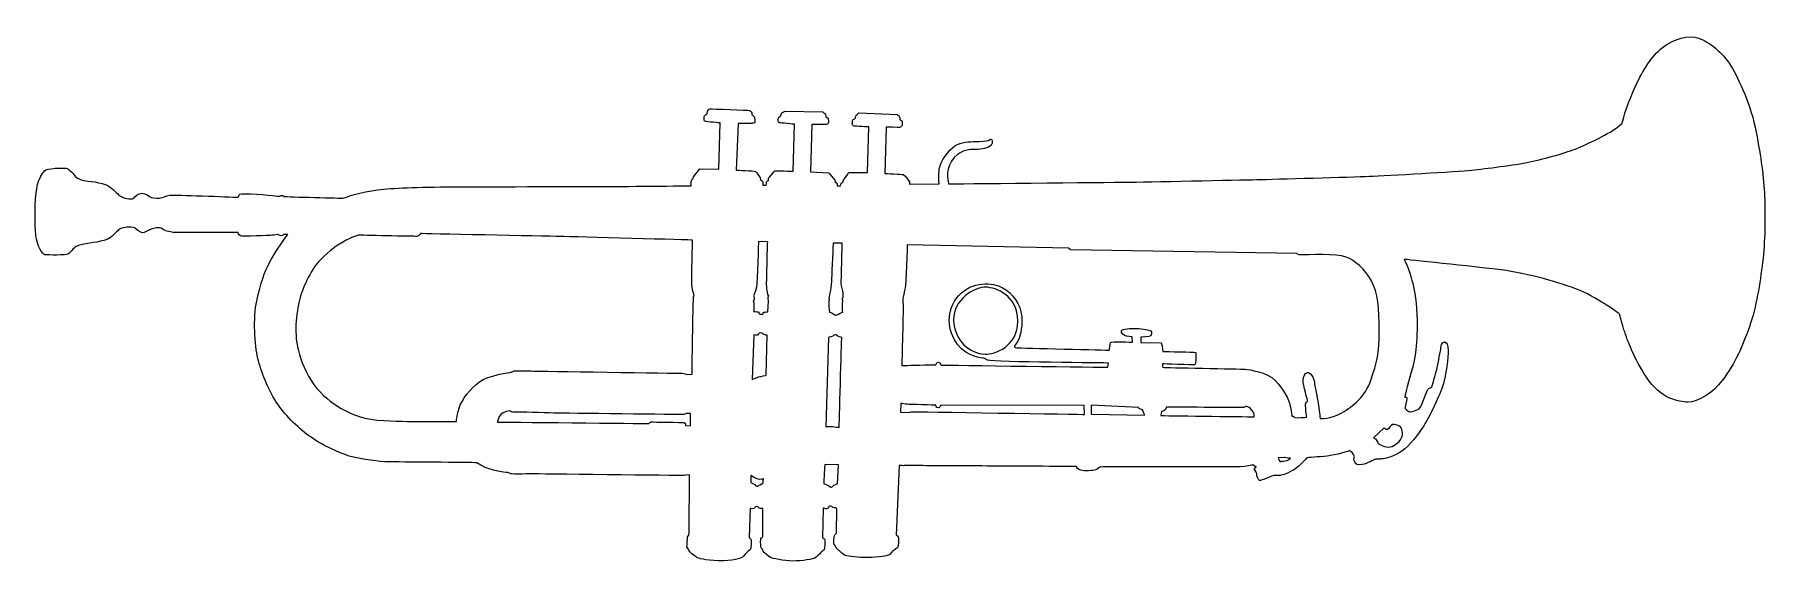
# Model space of a CAD drawing. Header units: centimetres. Extents: x -9.4 to 9.4, y -2.8 to 2.9.
import ezdxf

# ---------------------------------------------------------------- set-up
doc = ezdxf.new("R2010")
doc.units = ezdxf.units.CM
doc.header["$MEASUREMENT"] = 0
doc.layers.add('Camada 1', color=7, linetype='Continuous')

msp = doc.modelspace()

# ---------------------------------------------------------------- linework, layer by layer
at = {"layer": 'Camada 1'}
for points, knots in [([(8.93145, -0.88612), (9.07877, -0.68808), (9.14761, -0.52176), (9.22598, -0.3029), (9.22598, -0.3029), (9.30456, -0.08377), (9.34007, 0.16713), (9.36997, 0.39989), (9.36997, 0.39989), (9.39643, 0.60566), (9.40016, 0.90823), (9.39135, 1.11538), (9.39135, 1.11538), (9.38262, 1.3226), (9.35185, 1.53469), (9.29999, 1.81195), (9.29999, 1.81195), (9.24607, 2.1008), (9.11409, 2.38491), (9.024, 2.53283), (9.024, 2.53283), (8.93409, 2.6806), (8.78759, 2.79223), (8.67798, 2.83144), (8.67798, 2.83144), (8.56855, 2.87081), (8.40265, 2.82766), (8.28304, 2.73082), (8.28304, 2.73082), (8.16342, 2.63398), (8.07357, 2.4905), (7.98938, 2.31132), (7.98938, 2.31132), (7.90527, 2.13233), (7.86206, 1.97657), (7.84116, 1.90397), (7.84116, 1.90397), (7.7294, 1.80719), (7.52213, 1.7068), (7.35348, 1.63571), (7.35348, 1.63571), (7.25585, 1.59467), (7.00897, 1.52345), (6.84278, 1.48823), (6.84278, 1.48823), (6.67667, 1.4533), (6.35888, 1.41592), (6.20987, 1.39959), (6.20987, 1.39959), (6.06086, 1.38321), (5.29013, 1.34067), (5.09886, 1.3326), (5.09886, 1.3326), (4.90765, 1.32445), (4.07029, 1.30088), (3.87495, 1.29659), (3.87495, 1.29659), (3.6795, 1.2923), (2.64869, 1.2704), (2.46324, 1.26849), (2.46324, 1.26849), (2.27763, 1.26682), (0.52797, 1.25045), (0.52797, 1.25045), (0.52797, 1.25045), (0.52797, 1.25045), (0.48643, 1.38033), (0.55927, 1.49725), (0.55927, 1.49725), (0.63232, 1.61388), (0.74363, 1.62269), (0.78954, 1.62277), (0.78954, 1.62277), (0.83545, 1.62277), (0.90704, 1.62581), (0.96009, 1.64992), (0.96009, 1.64992), (1.0129, 1.67416), (1.00525, 1.71167), (0.99864, 1.72943), (0.99864, 1.72943), (0.99179, 1.74697), (0.98657, 1.733), (0.96102, 1.72186), (0.96102, 1.72186), (0.93549, 1.71075), (0.8754, 1.71233), (0.81582, 1.70958), (0.81582, 1.70958), (0.756, 1.70709), (0.66601, 1.70937), (0.5963, 1.66235), (0.5963, 1.66235), (0.52629, 1.61555), (0.438, 1.48997), (0.42713, 1.416), (0.42713, 1.416), (0.41623, 1.34149), (0.42459, 1.25214), (0.42459, 1.25214), (0.42459, 1.25214), (0.42459, 1.25214), (0.10286, 1.24648), (0.10286, 1.24648), (0.10286, 1.24648), (0.10286, 1.24648), (0.10323, 1.27185), (0.10323, 1.27185), (0.10323, 1.27185), (0.10323, 1.27185), (0.0483, 1.35043), (0.03608, 1.35117), (0.03608, 1.35117), (0.02423, 1.35212), (-0.16421, 1.36427), (-0.16421, 1.36427), (-0.16421, 1.36427), (-0.16421, 1.36427), (-0.14966, 1.86658), (-0.14966, 1.86658), (-0.14966, 1.86658), (-0.14966, 1.86658), (-0.01353, 1.86134), (-0.00422, 1.86325), (-0.00422, 1.86325), (0.00517, 1.86513), (0.0216, 1.8778), (0.02279, 1.88434), (0.02279, 1.88434), (0.02374, 1.89111), (0.02628, 1.9245), (0.02329, 1.92966), (0.02329, 1.92966), (0.02059, 1.93503), (-0.0029, 1.9485), (-0.0029, 1.9485), (-0.0029, 1.9485), (-0.0029, 1.9485), (-0.0024, 1.97382), (-0.00385, 1.97797), (-0.00385, 1.97797), (-0.00546, 1.98189), (-0.03039, 2.00475), (-0.03039, 2.00475), (-0.03039, 2.00475), (-0.03039, 2.00475), (-0.44613, 2.02139), (-0.44613, 2.02139), (-0.44613, 2.02139), (-0.44613, 2.02139), (-0.47423, 1.99615), (-0.47801, 1.99199), (-0.47801, 1.99199), (-0.48179, 1.98792), (-0.48238, 1.96783), (-0.48492, 1.96252), (-0.48492, 1.96252), (-0.48746, 1.95721), (-0.51111, 1.95075), (-0.51323, 1.94273), (-0.51323, 1.94273), (-0.51561, 1.93445), (-0.51765, 1.91857), (-0.51831, 1.90397), (-0.51831, 1.90397), (-0.51895, 1.88918), (-0.51074, 1.87886), (-0.49881, 1.87836), (-0.49881, 1.87836), (-0.48667, 1.87765), (-0.34006, 1.86775), (-0.34006, 1.86775), (-0.34006, 1.86775), (-0.34006, 1.86775), (-0.35345, 1.37242), (-0.35345, 1.37242), (-0.35345, 1.37242), (-0.35345, 1.37242), (-0.5571, 1.3757), (-0.55943, 1.37017), (-0.55943, 1.37017), (-0.56205, 1.36464), (-0.60724, 1.29625), (-0.61341, 1.28947), (-0.61341, 1.28947), (-0.61989, 1.28241), (-0.6183, 1.27587), (-0.62169, 1.26896), (-0.62169, 1.26896), (-0.62569, 1.26211), (-0.63995, 1.25753), (-0.63995, 1.25753), (-0.63995, 1.25753), (-0.63995, 1.25753), (-0.64686, 1.22806), (-0.64686, 1.22806), (-0.64686, 1.22806), (-0.64686, 1.22806), (-0.68245, 1.22785), (-0.68245, 1.22785), (-0.68245, 1.22785), (-0.68245, 1.22785), (-0.68316, 1.24373), (-0.68383, 1.25439), (-0.68383, 1.25439), (-0.68428, 1.26524), (-0.7042, 1.26545), (-0.7042, 1.26545), (-0.7042, 1.26545), (-0.7042, 1.26545), (-0.70944, 1.2904), (-0.70944, 1.2904), (-0.70944, 1.2904), (-0.70944, 1.2904), (-0.77244, 1.3716), (-0.77244, 1.3716), (-0.77244, 1.3716), (-0.77244, 1.3716), (-0.97268, 1.38171), (-0.97268, 1.38171), (-0.97268, 1.38171), (-0.97268, 1.38171), (-0.95718, 1.89603), (-0.95718, 1.89603), (-0.95718, 1.89603), (-0.95718, 1.89603), (-0.83597, 1.89442), (-0.82396, 1.89391), (-0.82396, 1.89391), (-0.81195, 1.89296), (-0.78692, 1.89529), (-0.78059, 1.90481), (-0.78059, 1.90481), (-0.77448, 1.91441), (-0.77747, 1.95807), (-0.78162, 1.96193), (-0.78162, 1.96193), (-0.78591, 1.96585), (-0.80628, 1.97706), (-0.80628, 1.97706), (-0.80628, 1.97706), (-0.80628, 1.97706), (-0.80731, 2.00093), (-0.81014, 2.00878), (-0.81014, 2.00878), (-0.81342, 2.01656), (-0.84046, 2.03135), (-0.84046, 2.03135), (-0.84046, 2.03135), (-0.84046, 2.03135), (-1.25183, 2.03921), (-1.25183, 2.03921), (-1.25183, 2.03921), (-1.25183, 2.03921), (-1.27919, 2.02619), (-1.28435, 2.0205), (-1.28435, 2.0205), (-1.28946, 2.01502), (-1.29483, 1.98944), (-1.29483, 1.98944), (-1.29483, 1.98944), (-1.29483, 1.98944), (-1.31586, 1.97539), (-1.32068, 1.96695), (-1.32068, 1.96695), (-1.32563, 1.95893), (-1.32256, 1.9457), (-1.32184, 1.93253), (-1.32184, 1.93253), (-1.32139, 1.9193), (-1.31033, 1.91165), (-1.30771, 1.91195), (-1.30771, 1.91195), (-1.29972, 1.91224), (-1.14735, 1.8974), (-1.14735, 1.8974), (-1.14735, 1.8974), (-1.14735, 1.8974), (-1.15899, 1.38723), (-1.15899, 1.38723), (-1.15899, 1.38723), (-1.15899, 1.38723), (-1.35637, 1.3948), (-1.36256, 1.38802), (-1.36256, 1.38802), (-1.36904, 1.38103), (-1.42738, 1.31198), (-1.42738, 1.31198), (-1.42738, 1.31198), (-1.42738, 1.31198), (-1.42884, 1.28796), (-1.42884, 1.28796), (-1.42884, 1.28796), (-1.42884, 1.28796), (-1.4498, 1.2791), (-1.45096, 1.27253), (-1.45096, 1.27253), (-1.45199, 1.26578), (-1.45212, 1.23768), (-1.45212, 1.23768), (-1.45212, 1.23768), (-1.45212, 1.23768), (-1.49046, 1.23485), (-1.49046, 1.23485), (-1.49046, 1.23485), (-1.49046, 1.23485), (-1.49157, 1.25594), (-1.49067, 1.27044), (-1.49067, 1.27044), (-1.49009, 1.28515), (-1.51702, 1.29211), (-1.51702, 1.29211), (-1.51702, 1.29211), (-1.51702, 1.29211), (-1.51387, 1.31219), (-1.51935, 1.31722), (-1.51935, 1.31722), (-1.52501, 1.32238), (-1.55499, 1.36773), (-1.56854, 1.38583), (-1.56854, 1.38583), (-1.58878, 1.39144), (-1.77859, 1.39938), (-1.77859, 1.39938), (-1.77859, 1.39938), (-1.77859, 1.39938), (-1.75867, 1.90481), (-1.75867, 1.90481), (-1.75867, 1.90481), (-1.75867, 1.90481), (-1.62151, 1.90656), (-1.6109, 1.90685), (-1.6109, 1.90685), (-1.60013, 1.90751), (-1.57801, 1.91246), (-1.57685, 1.91622), (-1.57685, 1.91622), (-1.57582, 1.92053), (-1.58026, 1.9681), (-1.5818, 1.97472), (-1.5818, 1.97472), (-1.58363, 1.9812), (-1.6053, 1.99388), (-1.60958, 2.00017), (-1.60958, 2.00017), (-1.61381, 2.00649), (-1.60805, 2.02935), (-1.61344, 2.03189), (-1.61344, 2.03189), (-1.61876, 2.0343), (-1.63148, 2.04803), (-1.63709, 2.04803), (-1.63709, 2.04803), (-1.64254, 2.04782), (-2.05275, 2.06499), (-2.06315, 2.06457), (-2.06315, 2.06457), (-2.07384, 2.06391), (-2.09051, 2.041), (-2.09051, 2.041), (-2.09051, 2.041), (-2.09051, 2.041), (-2.09437, 2.01393), (-2.09437, 2.01393), (-2.09437, 2.01393), (-2.09437, 2.01393), (-2.11088, 1.99858), (-2.11866, 1.99319), (-2.11866, 1.99319), (-2.12631, 1.98745), (-2.12739, 1.97798), (-2.12607, 1.9462), (-2.12607, 1.9462), (-2.12607, 1.94014), (-2.12811, 1.92744), (-2.11326, 1.92678), (-2.11326, 1.92678), (-2.09863, 1.9262), (-1.95435, 1.91114), (-1.95435, 1.91114), (-1.95435, 1.91114), (-1.95435, 1.91114), (-1.96766, 1.41012), (-1.96766, 1.41012), (-1.96766, 1.41012), (-1.96766, 1.41012), (-2.17414, 1.41311), (-2.17414, 1.41311), (-2.17414, 1.41311), (-2.17414, 1.41311), (-2.24354, 1.32654), (-2.24354, 1.32654), (-2.24354, 1.32654), (-2.24354, 1.32654), (-2.24545, 1.32064), (-2.2474, 1.30712), (-2.2474, 1.30712), (-2.25954, 1.30791), (-2.26108, 1.30051), (-2.26462, 1.28833), (-2.26462, 1.28833), (-2.26798, 1.27626), (-2.26944, 1.22883), (-2.26944, 1.22883), (-2.26944, 1.22883), (-2.26944, 1.22883), (-3.09145, 1.2206), (-3.24308, 1.22235), (-3.24308, 1.22235), (-3.39492, 1.22388), (-4.69787, 1.21581), (-4.83757, 1.21653), (-4.83757, 1.21653), (-5.26887, 1.21814), (-5.50358, 1.20423), (-5.67455, 1.18502), (-5.67455, 1.18502), (-5.84539, 1.16581), (-6.04772, 1.09517), (-6.04772, 1.09517), (-6.04772, 1.09517), (-6.04772, 1.09517), (-6.66727, 1.10877), (-6.68944, 1.11388), (-6.68944, 1.11388), (-6.7104, 1.13716), (-6.73347, 1.11608), (-6.73347, 1.11608), (-6.73347, 1.11608), (-6.73347, 1.11608), (-6.75347, 1.11513), (-6.78964, 1.12182), (-6.78964, 1.12182), (-6.82573, 1.12809), (-7.16201, 1.14984), (-7.17149, 1.13957), (-7.17149, 1.13957), (-7.18109, 1.12909), (-7.188, 1.10494), (-7.188, 1.10494), (-7.188, 1.10494), (-7.188, 1.10494), (-7.82789, 1.1296), (-7.88968, 1.12888), (-7.88968, 1.12888), (-7.95122, 1.1283), (-7.98083, 1.1133), (-8.0143, 1.10173), (-8.0143, 1.10173), (-8.04777, 1.0903), (-8.10561, 1.09387), (-8.13209, 1.1026), (-8.13209, 1.1026), (-8.15828, 1.11133), (-8.19583, 1.14988), (-8.23575, 1.14829), (-8.23575, 1.14829), (-8.27541, 1.14662), (-8.31171, 1.10717), (-8.32335, 1.09445), (-8.32335, 1.09445), (-8.33478, 1.08201), (-8.37095, 1.08871), (-8.39894, 1.09154), (-8.39894, 1.09154), (-8.42717, 1.09408), (-8.46596, 1.11445), (-8.48014, 1.12393), (-8.48014, 1.12393), (-8.49461, 1.13324), (-8.54941, 1.19881), (-8.60658, 1.23241), (-8.60658, 1.23241), (-8.6637, 1.26564), (-8.83235, 1.2826), (-8.86034, 1.28538), (-8.86034, 1.28538), (-8.88836, 1.28813), (-8.93702, 1.30996), (-8.94948, 1.32139), (-8.94948, 1.32139), (-8.96192, 1.33282), (-9.00462, 1.39494), (-9.04129, 1.41336), (-9.04129, 1.41336), (-9.07812, 1.43191), (-9.27891, 1.41728), (-9.29376, 1.3927), (-9.29376, 1.3927), (-9.30866, 1.36817), (-9.35414, 1.32314), (-9.37684, 1.20122), (-9.37684, 1.20122), (-9.39962, 1.07935), (-9.40034, 0.81408), (-9.38578, 0.69372), (-9.38578, 0.69372), (-9.37144, 0.57315), (-9.31847, 0.48629), (-9.28765, 0.48097), (-9.28765, 0.48097), (-9.25701, 0.47573), (-9.05619, 0.47465), (-9.03794, 0.486), (-9.03794, 0.486), (-9.01976, 0.49748), (-8.97545, 0.5541), (-8.94846, 0.56987), (-8.94846, 0.56987), (-8.92126, 0.58551), (-8.86662, 0.59207), (-8.84027, 0.59847), (-8.84027, 0.59847), (-8.81386, 0.60474), (-8.64122, 0.62633), (-8.59463, 0.65514), (-8.59463, 0.65514), (-8.54785, 0.68374), (-8.49546, 0.74864), (-8.47991, 0.75738), (-8.47991, 0.75738), (-8.46411, 0.76611), (-8.41559, 0.77746), (-8.39712, 0.7782), (-8.39712, 0.7782), (-8.37857, 0.77923), (-8.32947, 0.78235), (-8.31555, 0.77246), (-8.31555, 0.77246), (-8.30195, 0.76235), (-8.25684, 0.72618), (-8.2307, 0.71994), (-8.2307, 0.71994), (-8.2117, 0.71563), (-8.1482, 0.75143), (-8.13132, 0.75886), (-8.13132, 0.75886), (-8.11444, 0.76635), (-8.04591, 0.7854), (-8.01316, 0.76008), (-8.01316, 0.76008), (-7.98006, 0.73492), (-7.90214, 0.72203), (-7.88629, 0.72275), (-7.88629, 0.72275), (-7.87028, 0.72333), (-7.19044, 0.72145), (-7.19044, 0.72145), (-7.19044, 0.72145), (-7.19044, 0.72145), (-7.18658, 0.69547), (-7.16475, 0.68544), (-7.16475, 0.68544), (-7.14292, 0.67584), (-6.84826, 0.69068), (-6.82185, 0.69176), (-6.82185, 0.69176), (-6.79552, 0.69292), (-6.75557, 0.70004), (-6.75557, 0.70004), (-6.75557, 0.70004), (-6.75557, 0.70004), (-6.73644, 0.68491), (-6.72311, 0.68549), (-6.72311, 0.68549), (-6.70993, 0.68586), (-6.69297, 0.69888), (-6.69297, 0.69888), (-6.69297, 0.69888), (-6.69297, 0.69888), (-6.65056, 0.70055), (-6.65056, 0.70055), (-6.65056, 0.70055), (-6.65056, 0.70055), (-6.79672, 0.50293), (-6.85646, 0.38173), (-6.85646, 0.38173), (-6.89721, 0.3041), (-6.94727, 0.16906), (-6.98727, -0.01898), (-6.98727, -0.01898), (-7.02728, -0.20713), (-7.00944, -0.50412), (-6.97534, -0.64528), (-6.97534, -0.64528), (-6.9415, -0.78612), (-6.86403, -0.9772), (-6.77992, -1.11325), (-6.77992, -1.11325), (-6.69568, -1.24946), (-6.54571, -1.39485), (-6.42197, -1.48507), (-6.42197, -1.48507), (-6.29849, -1.57572), (-6.09741, -1.6738), (-5.96935, -1.70944), (-5.96935, -1.70944), (-5.84158, -1.74524), (-5.65053, -1.76778), (-5.5571, -1.7691), (-5.5571, -1.7691), (-5.46405, -1.77071), (-4.664, -1.77548), (-4.59597, -1.77884), (-4.59597, -1.77884), (-4.5008, -1.85874), (-4.27897, -1.88391), (-4.26283, -1.88594), (-4.26283, -1.88594), (-4.24695, -1.88798), (-4.23846, -1.89584), (-4.22632, -1.89933), (-4.22632, -1.89933), (-4.21423, -1.90282), (-3.99756, -1.89991), (-3.99756, -1.89991), (-3.99756, -1.89991), (-3.99756, -1.89991), (-2.37201, -1.9175), (-2.35201, -1.91811), (-2.35201, -1.91811), (-2.33209, -1.91882), (-2.32568, -1.91184), (-2.32568, -1.91184), (-2.32568, -1.91184), (-2.32568, -1.91184), (-2.28589, -1.91012), (-2.28589, -1.91012), (-2.28589, -1.91012), (-2.28589, -1.91012), (-2.29142, -2.53292), (-2.29142, -2.53292), (-2.29142, -2.53292), (-2.29142, -2.53292), (-2.29295, -2.56478), (-2.29295, -2.56478), (-2.29295, -2.56478), (-2.29295, -2.56478), (-2.30954, -2.58021), (-2.30909, -2.59068), (-2.30909, -2.59068), (-2.30867, -2.60116), (-2.31441, -2.67757), (-2.31404, -2.69067), (-2.31404, -2.69067), (-2.31333, -2.7039), (-2.28742, -2.72557), (-2.2898, -2.73404), (-2.2898, -2.73404), (-2.29221, -2.74174), (-2.23268, -2.79122), (-2.21196, -2.80505), (-2.21196, -2.80505), (-2.19167, -2.81886), (-2.12028, -2.83574), (-1.971, -2.84259), (-1.971, -2.84259), (-1.8214, -2.84973), (-1.71954, -2.81058), (-1.71176, -2.8052), (-1.71176, -2.8052), (-1.70403, -2.79951), (-1.66337, -2.75511), (-1.65689, -2.74538), (-1.65689, -2.74538), (-1.65057, -2.73593), (-1.62604, -2.72546), (-1.62241, -2.71628), (-1.62241, -2.71628), (-1.61884, -2.70683), (-1.61651, -2.63201), (-1.61601, -2.62008), (-1.61601, -2.62008), (-1.61506, -2.60801), (-1.63826, -2.5891), (-1.63826, -2.5891), (-1.63826, -2.5891), (-1.63826, -2.5891), (-1.62784, -2.27216), (-1.62784, -2.27216), (-1.62784, -2.27216), (-1.62784, -2.27216), (-1.61694, -2.27695), (-1.59977, -2.27737), (-1.59977, -2.27737), (-1.58252, -2.27795), (-1.57146, -2.25237), (-1.55947, -2.25279), (-1.55947, -2.25279), (-1.54754, -2.2538), (-1.54055, -2.2602), (-1.52941, -2.27038), (-1.52941, -2.27038), (-1.51848, -2.28043), (-1.49078, -2.27533), (-1.49078, -2.27533), (-1.49078, -2.27533), (-1.49078, -2.27533), (-1.49115, -2.57875), (-1.49115, -2.57875), (-1.49115, -2.57875), (-1.49115, -2.57875), (-1.50536, -2.59142), (-1.51036, -2.59679), (-1.51036, -2.59679), (-1.51531, -2.60232), (-1.51481, -2.6796), (-1.51182, -2.68992), (-1.51182, -2.68992), (-1.5087, -2.70069), (-1.50576, -2.70606), (-1.49743, -2.71379), (-1.49743, -2.71379), (-1.48915, -2.72136), (-1.49153, -2.72922), (-1.48708, -2.73853), (-1.48708, -2.73853), (-1.48293, -2.74758), (-1.42043, -2.80211), (-1.40683, -2.80941), (-1.40683, -2.80941), (-1.39352, -2.81682), (-1.26197, -2.84317), (-1.16455, -2.84579), (-1.16455, -2.84579), (-1.06713, -2.84828), (-0.93915, -2.8228), (-0.92235, -2.81277), (-0.92235, -2.81277), (-0.90571, -2.80287), (-0.86999, -2.76401), (-0.8624, -2.75573), (-0.8624, -2.75573), (-0.85454, -2.74729), (-0.82382, -2.72472), (-0.82157, -2.71411), (-0.82157, -2.71411), (-0.81945, -2.7035), (-0.81408, -2.63685), (-0.81482, -2.62084), (-0.81482, -2.62084), (-0.81553, -2.60496), (-0.84115, -2.59147), (-0.84115, -2.59147), (-0.84115, -2.59147), (-0.84115, -2.59147), (-0.8335, -2.27146), (-0.8335, -2.27146), (-0.8335, -2.27146), (-0.8335, -2.27146), (-0.82427, -2.26985), (-0.81625, -2.27482), (-0.81625, -2.27482), (-0.8081, -2.2799), (-0.7854, -2.28019), (-0.78148, -2.27336), (-0.78148, -2.27336), (-0.77786, -2.26622), (-0.76817, -2.24746), (-0.75462, -2.24934), (-0.75462, -2.24934), (-0.74139, -2.25154), (-0.73978, -2.25823), (-0.73009, -2.26421), (-0.73009, -2.26421), (-0.72041, -2.27075), (-0.71009, -2.26786), (-0.70194, -2.27003), (-0.70194, -2.27003), (-0.69371, -2.27236), (-0.6858, -2.27731), (-0.6858, -2.27731), (-0.6858, -2.27731), (-0.6858, -2.27731), (-0.69038, -2.54372), (-0.69038, -2.54372), (-0.69038, -2.54372), (-0.69038, -2.54372), (-0.70967, -2.55901), (-0.71324, -2.56859), (-0.71324, -2.56859), (-0.71681, -2.57819), (-0.72023, -2.6514), (-0.71716, -2.66186), (-0.71716, -2.66186), (-0.71621, -2.66506), (-0.69665, -2.67512), (-0.69517, -2.70176), (-0.69517, -2.70176), (-0.68062, -2.71951), (-0.65829, -2.73653), (-0.65829, -2.73653), (-0.65829, -2.73653), (-0.65829, -2.73653), (-0.61508, -2.77609), (-0.60291, -2.78206), (-0.60291, -2.78206), (-0.59069, -2.78804), (-0.4876, -2.8036), (-0.38754, -2.80854), (-0.38754, -2.80854), (-0.28766, -2.81378), (-0.15153, -2.79327), (-0.12679, -2.78309), (-0.12679, -2.78309), (-0.10184, -2.77261), (-0.09078, -2.75224), (-0.08189, -2.73986), (-0.08189, -2.73986), (-0.0675, -2.73258), (-0.02747, -2.70303), (-0.02281, -2.69491), (-0.02281, -2.69491), (-0.01765, -2.68663), (-0.01582, -2.60149), (-0.01606, -2.59072), (-0.01606, -2.59072), (-0.0167, -2.58011), (-0.04014, -2.56381), (-0.04014, -2.56381), (-0.04014, -2.56381), (-0.04014, -2.56381), (-0.01082, -1.80975), (-0.01082, -1.80975), (-0.01082, -1.80975), (-0.01082, -1.80975), (0.01014, -1.80594), (0.0249, -1.80671), (0.0249, -1.80671), (0.03625, -1.81719), (0.04636, -1.80832), (0.04636, -1.80832), (0.04636, -1.80832), (0.04636, -1.80832), (0.19794, -1.81004), (0.28456, -1.81033), (0.28456, -1.81033), (0.37095, -1.81049), (0.99811, -1.81456), (1.11511, -1.8147), (1.11511, -1.8147), (1.23211, -1.81528), (1.89492, -1.81922), (1.91754, -1.81952), (1.91754, -1.81952), (1.92103, -1.83553), (1.92931, -1.84833), (1.96474, -1.86013), (1.96474, -1.86013), (1.99982, -1.87175), (2.10021, -1.8623), (2.12547, -1.85722), (2.12547, -1.85722), (2.15071, -1.85198), (2.16534, -1.82521), (2.16534, -1.82521), (2.16534, -1.82521), (2.16534, -1.82521), (2.23831, -1.82333), (2.25461, -1.82259), (2.25461, -1.82259), (2.26276, -1.82767), (2.28218, -1.82272), (2.28218, -1.82272), (2.28218, -1.82272), (2.28218, -1.82272), (2.36753, -1.82185), (2.48604, -1.8233), (2.48604, -1.8233), (2.60436, -1.82491), (2.981, -1.82386), (3.09395, -1.82298), (3.09395, -1.82298), (3.20695, -1.82227), (3.64367, -1.82489), (3.69659, -1.82242), (3.69659, -1.82242), (3.74977, -1.82022), (3.83431, -1.80088), (3.83431, -1.80088), (3.83431, -1.80088), (3.83431, -1.80088), (3.86728, -1.82591), (3.86728, -1.82591), (3.86728, -1.82591), (3.86728, -1.82591), (3.84646, -1.84266), (3.85223, -1.85327), (3.85223, -1.85327), (3.85813, -1.86375), (3.87956, -1.89605), (3.87607, -1.90812), (3.87607, -1.90812), (3.87274, -1.92019), (3.89311, -1.9618), (3.90525, -1.97069), (3.90525, -1.97069), (3.91755, -1.97955), (4.05725, -1.9164), (4.05725, -1.9164), (4.05725, -1.9164), (4.05725, -1.9164), (4.07749, -1.91976), (4.10649, -1.91828), (4.10649, -1.91828), (4.13581, -1.91698), (4.16353, -1.91188), (4.24328, -1.87536), (4.24328, -1.87536), (4.32266, -1.83882), (4.42045, -1.72402), (4.42045, -1.72402), (4.42045, -1.72402), (4.42045, -1.72402), (4.55155, -1.71574), (4.64175, -1.7064), (4.64175, -1.7064), (4.73176, -1.69738), (4.88448, -1.64705), (4.88448, -1.64705), (4.88448, -1.64705), (4.88448, -1.64705), (4.89234, -1.65475), (4.91308, -1.66856), (4.91308, -1.66856), (4.96115, -1.73563), (4.9162, -1.71235), (4.93549, -1.76066), (4.93549, -1.76066), (4.95491, -1.80911), (4.9678, -1.80328), (5.01952, -1.79688), (5.01952, -1.79688), (5.07103, -1.79064), (5.15689, -1.74203), (5.15689, -1.74203), (5.15689, -1.74203), (5.15689, -1.74203), (5.17946, -1.73986), (5.21684, -1.73811), (5.21684, -1.73811), (5.25409, -1.73639), (5.30262, -1.72792), (5.389, -1.68937), (5.389, -1.68937), (5.47528, -1.65108), (5.55653, -1.56261), (5.63972, -1.45029), (5.63972, -1.45029), (5.72267, -1.3375), (5.83297, -1.11472), (5.88417, -0.97269), (5.88417, -0.97269), (5.93561, -0.83082), (5.95569, -0.62246), (5.95569, -0.55856), (5.95569, -0.55856), (5.95569, -0.49453), (5.93466, -0.47286), (5.91997, -0.46704), (5.91997, -0.46704), (5.90499, -0.46093), (5.8806, -0.48188), (5.87578, -0.52334), (5.87578, -0.52334), (5.87104, -0.5648), (5.849, -0.67775), (5.83003, -0.7649), (5.83003, -0.7649), (5.81111, -0.85205), (5.77426, -0.96135), (5.77426, -0.96135), (5.77426, -0.96135), (5.77426, -0.96135), (5.74537, -0.96789), (5.73291, -0.98447), (5.73291, -0.98447), (5.72024, -1.00106), (5.67282, -1.13888), (5.66547, -1.15502), (5.66547, -1.15502), (5.65827, -1.17129), (5.62756, -1.19897), (5.60806, -1.20929), (5.60806, -1.20929), (5.58856, -1.21919), (5.53289, -1.22704), (5.53289, -1.22704), (5.53289, -1.22704), (5.53289, -1.22704), (5.50008, -1.20421), (5.48749, -1.19024), (5.48749, -1.19024), (5.48304, -1.1786), (5.50228, -1.10205), (5.50548, -1.07922), (5.50548, -1.07922), (5.50852, -1.05636), (5.48278, -1.06758), (5.48278, -1.06758), (5.48278, -1.06758), (5.48278, -1.06758), (5.52921, -0.86737), (5.5666, -0.74733), (5.5666, -0.74733), (5.59737, -0.62626), (5.6301, -0.45325), (5.61108, -0.1027), (5.61108, -0.1027), (5.59441, 0.20575), (5.47675, 0.43049), (5.47675, 0.43049), (5.47675, 0.43049), (5.47675, 0.43049), (6.23634, 0.35286), (6.52744, 0.31518), (6.52744, 0.31518), (6.81832, 0.27756), (7.18189, 0.17731), (7.38911, 0.09028), (7.38911, 0.09028), (7.59638, 0.00323), (7.81924, -0.1669), (7.81924, -0.1669), (7.81924, -0.1669), (7.81924, -0.1669), (7.82522, -0.21053), (7.86435, -0.33467), (7.86435, -0.33467), (7.90364, -0.45879), (7.97529, -0.64738), (8.10756, -0.84921), (8.10756, -0.84921), (8.26377, -1.08726), (8.4544, -1.11797), (8.56026, -1.11959), (8.56026, -1.11959), (8.66588, -1.12083), (8.83366, -1.01753), (8.93145, -0.88612)], [0, 0, 0, 0, 0.00383142, 0.00383142, 0.00383142, 0.00383142, 0.00766284, 0.00766284, 0.00766284, 0.00766284, 0.01149425, 0.01149425, 0.01149425, 0.01149425, 0.01532567, 0.01532567, 0.01532567, 0.01532567, 0.01915709, 0.01915709, 0.01915709, 0.01915709, 0.02298851, 0.02298851, 0.02298851, 0.02298851, 0.02681992, 0.02681992, 0.02681992, 0.02681992, 0.03065134, 0.03065134, 0.03065134, 0.03065134, 0.03448276, 0.03448276, 0.03448276, 0.03448276, 0.03831418, 0.03831418, 0.03831418, 0.03831418, 0.04214559, 0.04214559, 0.04214559, 0.04214559, 0.04597701, 0.04597701, 0.04597701, 0.04597701, 0.04980843, 0.04980843, 0.04980843, 0.04980843, 0.05363985, 0.05363985, 0.05363985, 0.05363985, 0.05747126, 0.05747126, 0.05747126, 0.05747126, 0.06130268, 0.06130268, 0.06130268, 0.06130268, 0.0651341, 0.0651341, 0.0651341, 0.0651341, 0.06896552, 0.06896552, 0.06896552, 0.06896552, 0.07279693, 0.07279693, 0.07279693, 0.07279693, 0.07662835, 0.07662835, 0.07662835, 0.07662835, 0.08045977, 0.08045977, 0.08045977, 0.08045977, 0.08429119, 0.08429119, 0.08429119, 0.08429119, 0.08812261, 0.08812261, 0.08812261, 0.08812261, 0.09195402, 0.09195402, 0.09195402, 0.09195402, 0.09578544, 0.09578544, 0.09578544, 0.09578544, 0.09961686, 0.09961686, 0.09961686, 0.09961686, 0.10344828, 0.10344828, 0.10344828, 0.10344828, 0.10727969, 0.10727969, 0.10727969, 0.10727969, 0.11111111, 0.11111111, 0.11111111, 0.11111111, 0.11494253, 0.11494253, 0.11494253, 0.11494253, 0.11877395, 0.11877395, 0.11877395, 0.11877395, 0.12260536, 0.12260536, 0.12260536, 0.12260536, 0.12643678, 0.12643678, 0.12643678, 0.12643678, 0.1302682, 0.1302682, 0.1302682, 0.1302682, 0.13409962, 0.13409962, 0.13409962, 0.13409962, 0.13793103, 0.13793103, 0.13793103, 0.13793103, 0.14176245, 0.14176245, 0.14176245, 0.14176245, 0.14559387, 0.14559387, 0.14559387, 0.14559387, 0.14942529, 0.14942529, 0.14942529, 0.14942529, 0.1532567, 0.1532567, 0.1532567, 0.1532567, 0.15708812, 0.15708812, 0.15708812, 0.15708812, 0.16091954, 0.16091954, 0.16091954, 0.16091954, 0.16475096, 0.16475096, 0.16475096, 0.16475096, 0.16858238, 0.16858238, 0.16858238, 0.16858238, 0.17241379, 0.17241379, 0.17241379, 0.17241379, 0.17624521, 0.17624521, 0.17624521, 0.17624521, 0.18007663, 0.18007663, 0.18007663, 0.18007663, 0.18390805, 0.18390805, 0.18390805, 0.18390805, 0.18773946, 0.18773946, 0.18773946, 0.18773946, 0.19157088, 0.19157088, 0.19157088, 0.19157088, 0.1954023, 0.1954023, 0.1954023, 0.1954023, 0.19923372, 0.19923372, 0.19923372, 0.19923372, 0.20306513, 0.20306513, 0.20306513, 0.20306513, 0.20689655, 0.20689655, 0.20689655, 0.20689655, 0.21072797, 0.21072797, 0.21072797, 0.21072797, 0.21455939, 0.21455939, 0.21455939, 0.21455939, 0.2183908, 0.2183908, 0.2183908, 0.2183908, 0.22222222, 0.22222222, 0.22222222, 0.22222222, 0.22605364, 0.22605364, 0.22605364, 0.22605364, 0.22988506, 0.22988506, 0.22988506, 0.22988506, 0.23371648, 0.23371648, 0.23371648, 0.23371648, 0.23754789, 0.23754789, 0.23754789, 0.23754789, 0.24137931, 0.24137931, 0.24137931, 0.24137931, 0.24521073, 0.24521073, 0.24521073, 0.24521073, 0.24904215, 0.24904215, 0.24904215, 0.24904215, 0.25287356, 0.25287356, 0.25287356, 0.25287356, 0.25670498, 0.25670498, 0.25670498, 0.25670498, 0.2605364, 0.2605364, 0.2605364, 0.2605364, 0.26436782, 0.26436782, 0.26436782, 0.26436782, 0.26819923, 0.26819923, 0.26819923, 0.26819923, 0.27203065, 0.27203065, 0.27203065, 0.27203065, 0.27586207, 0.27586207, 0.27586207, 0.27586207, 0.27969349, 0.27969349, 0.27969349, 0.27969349, 0.2835249, 0.2835249, 0.2835249, 0.2835249, 0.28735632, 0.28735632, 0.28735632, 0.28735632, 0.29118774, 0.29118774, 0.29118774, 0.29118774, 0.29501916, 0.29501916, 0.29501916, 0.29501916, 0.29885057, 0.29885057, 0.29885057, 0.29885057, 0.30268199, 0.30268199, 0.30268199, 0.30268199, 0.30651341, 0.30651341, 0.30651341, 0.30651341, 0.31034483, 0.31034483, 0.31034483, 0.31034483, 0.31417625, 0.31417625, 0.31417625, 0.31417625, 0.31800766, 0.31800766, 0.31800766, 0.31800766, 0.32183908, 0.32183908, 0.32183908, 0.32183908, 0.3256705, 0.3256705, 0.3256705, 0.3256705, 0.32950192, 0.32950192, 0.32950192, 0.32950192, 0.33333333, 0.33333333, 0.33333333, 0.33333333, 0.33716475, 0.33716475, 0.33716475, 0.33716475, 0.34099617, 0.34099617, 0.34099617, 0.34099617, 0.34482759, 0.34482759, 0.34482759, 0.34482759, 0.348659, 0.348659, 0.348659, 0.348659, 0.35249042, 0.35249042, 0.35249042, 0.35249042, 0.35632184, 0.35632184, 0.35632184, 0.35632184, 0.36015326, 0.36015326, 0.36015326, 0.36015326, 0.36398467, 0.36398467, 0.36398467, 0.36398467, 0.36781609, 0.36781609, 0.36781609, 0.36781609, 0.37164751, 0.37164751, 0.37164751, 0.37164751, 0.37547893, 0.37547893, 0.37547893, 0.37547893, 0.37931034, 0.37931034, 0.37931034, 0.37931034, 0.38314176, 0.38314176, 0.38314176, 0.38314176, 0.38697318, 0.38697318, 0.38697318, 0.38697318, 0.3908046, 0.3908046, 0.3908046, 0.3908046, 0.39463602, 0.39463602, 0.39463602, 0.39463602, 0.39846743, 0.39846743, 0.39846743, 0.39846743, 0.40229885, 0.40229885, 0.40229885, 0.40229885, 0.40613027, 0.40613027, 0.40613027, 0.40613027, 0.40996169, 0.40996169, 0.40996169, 0.40996169, 0.4137931, 0.4137931, 0.4137931, 0.4137931, 0.41762452, 0.41762452, 0.41762452, 0.41762452, 0.42145594, 0.42145594, 0.42145594, 0.42145594, 0.42528736, 0.42528736, 0.42528736, 0.42528736, 0.42911877, 0.42911877, 0.42911877, 0.42911877, 0.43295019, 0.43295019, 0.43295019, 0.43295019, 0.43678161, 0.43678161, 0.43678161, 0.43678161, 0.44061303, 0.44061303, 0.44061303, 0.44061303, 0.44444444, 0.44444444, 0.44444444, 0.44444444, 0.44827586, 0.44827586, 0.44827586, 0.44827586, 0.45210728, 0.45210728, 0.45210728, 0.45210728, 0.4559387, 0.4559387, 0.4559387, 0.4559387, 0.45977011, 0.45977011, 0.45977011, 0.45977011, 0.46360153, 0.46360153, 0.46360153, 0.46360153, 0.46743295, 0.46743295, 0.46743295, 0.46743295, 0.47126437, 0.47126437, 0.47126437, 0.47126437, 0.47509579, 0.47509579, 0.47509579, 0.47509579, 0.4789272, 0.4789272, 0.4789272, 0.4789272, 0.48275862, 0.48275862, 0.48275862, 0.48275862, 0.48659004, 0.48659004, 0.48659004, 0.48659004, 0.49042146, 0.49042146, 0.49042146, 0.49042146, 0.49425287, 0.49425287, 0.49425287, 0.49425287, 0.49808429, 0.49808429, 0.49808429, 0.49808429, 0.50191571, 0.50191571, 0.50191571, 0.50191571, 0.50574713, 0.50574713, 0.50574713, 0.50574713, 0.50957854, 0.50957854, 0.50957854, 0.50957854, 0.51340996, 0.51340996, 0.51340996, 0.51340996, 0.51724138, 0.51724138, 0.51724138, 0.51724138, 0.5210728, 0.5210728, 0.5210728, 0.5210728, 0.52490421, 0.52490421, 0.52490421, 0.52490421, 0.52873563, 0.52873563, 0.52873563, 0.52873563, 0.53256705, 0.53256705, 0.53256705, 0.53256705, 0.53639847, 0.53639847, 0.53639847, 0.53639847, 0.54022989, 0.54022989, 0.54022989, 0.54022989, 0.5440613, 0.5440613, 0.5440613, 0.5440613, 0.54789272, 0.54789272, 0.54789272, 0.54789272, 0.55172414, 0.55172414, 0.55172414, 0.55172414, 0.55555556, 0.55555556, 0.55555556, 0.55555556, 0.55938697, 0.55938697, 0.55938697, 0.55938697, 0.56321839, 0.56321839, 0.56321839, 0.56321839, 0.56704981, 0.56704981, 0.56704981, 0.56704981, 0.57088123, 0.57088123, 0.57088123, 0.57088123, 0.57471264, 0.57471264, 0.57471264, 0.57471264, 0.57854406, 0.57854406, 0.57854406, 0.57854406, 0.58237548, 0.58237548, 0.58237548, 0.58237548, 0.5862069, 0.5862069, 0.5862069, 0.5862069, 0.59003831, 0.59003831, 0.59003831, 0.59003831, 0.59386973, 0.59386973, 0.59386973, 0.59386973, 0.59770115, 0.59770115, 0.59770115, 0.59770115, 0.60153257, 0.60153257, 0.60153257, 0.60153257, 0.60536398, 0.60536398, 0.60536398, 0.60536398, 0.6091954, 0.6091954, 0.6091954, 0.6091954, 0.61302682, 0.61302682, 0.61302682, 0.61302682, 0.61685824, 0.61685824, 0.61685824, 0.61685824, 0.62068966, 0.62068966, 0.62068966, 0.62068966, 0.62452107, 0.62452107, 0.62452107, 0.62452107, 0.62835249, 0.62835249, 0.62835249, 0.62835249, 0.63218391, 0.63218391, 0.63218391, 0.63218391, 0.63601533, 0.63601533, 0.63601533, 0.63601533, 0.63984674, 0.63984674, 0.63984674, 0.63984674, 0.64367816, 0.64367816, 0.64367816, 0.64367816, 0.64750958, 0.64750958, 0.64750958, 0.64750958, 0.651341, 0.651341, 0.651341, 0.651341, 0.65517241, 0.65517241, 0.65517241, 0.65517241, 0.65900383, 0.65900383, 0.65900383, 0.65900383, 0.66283525, 0.66283525, 0.66283525, 0.66283525, 0.66666667, 0.66666667, 0.66666667, 0.66666667, 0.67049808, 0.67049808, 0.67049808, 0.67049808, 0.6743295, 0.6743295, 0.6743295, 0.6743295, 0.67816092, 0.67816092, 0.67816092, 0.67816092, 0.68199234, 0.68199234, 0.68199234, 0.68199234, 0.68582375, 0.68582375, 0.68582375, 0.68582375, 0.68965517, 0.68965517, 0.68965517, 0.68965517, 0.69348659, 0.69348659, 0.69348659, 0.69348659, 0.69731801, 0.69731801, 0.69731801, 0.69731801, 0.70114943, 0.70114943, 0.70114943, 0.70114943, 0.70498084, 0.70498084, 0.70498084, 0.70498084, 0.70881226, 0.70881226, 0.70881226, 0.70881226, 0.71264368, 0.71264368, 0.71264368, 0.71264368, 0.7164751, 0.7164751, 0.7164751, 0.7164751, 0.72030651, 0.72030651, 0.72030651, 0.72030651, 0.72413793, 0.72413793, 0.72413793, 0.72413793, 0.72796935, 0.72796935, 0.72796935, 0.72796935, 0.73180077, 0.73180077, 0.73180077, 0.73180077, 0.73563218, 0.73563218, 0.73563218, 0.73563218, 0.7394636, 0.7394636, 0.7394636, 0.7394636, 0.74329502, 0.74329502, 0.74329502, 0.74329502, 0.74712644, 0.74712644, 0.74712644, 0.74712644, 0.75095785, 0.75095785, 0.75095785, 0.75095785, 0.75478927, 0.75478927, 0.75478927, 0.75478927, 0.75862069, 0.75862069, 0.75862069, 0.75862069, 0.76245211, 0.76245211, 0.76245211, 0.76245211, 0.76628352, 0.76628352, 0.76628352, 0.76628352, 0.77011494, 0.77011494, 0.77011494, 0.77011494, 0.77394636, 0.77394636, 0.77394636, 0.77394636, 0.77777778, 0.77777778, 0.77777778, 0.77777778, 0.7816092, 0.7816092, 0.7816092, 0.7816092, 0.78544061, 0.78544061, 0.78544061, 0.78544061, 0.78927203, 0.78927203, 0.78927203, 0.78927203, 0.79310345, 0.79310345, 0.79310345, 0.79310345, 0.79693487, 0.79693487, 0.79693487, 0.79693487, 0.80076628, 0.80076628, 0.80076628, 0.80076628, 0.8045977, 0.8045977, 0.8045977, 0.8045977, 0.80842912, 0.80842912, 0.80842912, 0.80842912, 0.81226054, 0.81226054, 0.81226054, 0.81226054, 0.81609195, 0.81609195, 0.81609195, 0.81609195, 0.81992337, 0.81992337, 0.81992337, 0.81992337, 0.82375479, 0.82375479, 0.82375479, 0.82375479, 0.82758621, 0.82758621, 0.82758621, 0.82758621, 0.83141762, 0.83141762, 0.83141762, 0.83141762, 0.83524904, 0.83524904, 0.83524904, 0.83524904, 0.83908046, 0.83908046, 0.83908046, 0.83908046, 0.84291188, 0.84291188, 0.84291188, 0.84291188, 0.8467433, 0.8467433, 0.8467433, 0.8467433, 0.85057471, 0.85057471, 0.85057471, 0.85057471, 0.85440613, 0.85440613, 0.85440613, 0.85440613, 0.85823755, 0.85823755, 0.85823755, 0.85823755, 0.86206897, 0.86206897, 0.86206897, 0.86206897, 0.86590038, 0.86590038, 0.86590038, 0.86590038, 0.8697318, 0.8697318, 0.8697318, 0.8697318, 0.87356322, 0.87356322, 0.87356322, 0.87356322, 0.87739464, 0.87739464, 0.87739464, 0.87739464, 0.88122605, 0.88122605, 0.88122605, 0.88122605, 0.88505747, 0.88505747, 0.88505747, 0.88505747, 0.88888889, 0.88888889, 0.88888889, 0.88888889, 0.89272031, 0.89272031, 0.89272031, 0.89272031, 0.89655172, 0.89655172, 0.89655172, 0.89655172, 0.90038314, 0.90038314, 0.90038314, 0.90038314, 0.90421456, 0.90421456, 0.90421456, 0.90421456, 0.90804598, 0.90804598, 0.90804598, 0.90804598, 0.91187739, 0.91187739, 0.91187739, 0.91187739, 0.91570881, 0.91570881, 0.91570881, 0.91570881, 0.91954023, 0.91954023, 0.91954023, 0.91954023, 0.92337165, 0.92337165, 0.92337165, 0.92337165, 0.92720307, 0.92720307, 0.92720307, 0.92720307, 0.93103448, 0.93103448, 0.93103448, 0.93103448, 0.9348659, 0.9348659, 0.9348659, 0.9348659, 0.93869732, 0.93869732, 0.93869732, 0.93869732, 0.94252874, 0.94252874, 0.94252874, 0.94252874, 0.94636015, 0.94636015, 0.94636015, 0.94636015, 0.95019157, 0.95019157, 0.95019157, 0.95019157, 0.95402299, 0.95402299, 0.95402299, 0.95402299, 0.95785441, 0.95785441, 0.95785441, 0.95785441, 0.96168582, 0.96168582, 0.96168582, 0.96168582, 0.96551724, 0.96551724, 0.96551724, 0.96551724, 0.96934866, 0.96934866, 0.96934866, 0.96934866, 0.97318008, 0.97318008, 0.97318008, 0.97318008, 0.97701149, 0.97701149, 0.97701149, 0.97701149, 0.98084291, 0.98084291, 0.98084291, 0.98084291, 0.98467433, 0.98467433, 0.98467433, 0.98467433, 0.98850575, 0.98850575, 0.98850575, 0.98850575, 0.99233716, 0.99233716, 0.99233716, 0.99233716, 1, 1, 1, 1]), ([(-4.19205, -0.78211), (-4.20777, -0.78661), (-4.22735, -0.79563), (-4.22735, -0.79563), (-4.22735, -0.79563), (-4.22735, -0.79563), (-4.48143, -0.8313), (-4.56842, -0.89982), (-4.56842, -0.89982), (-4.66475, -0.97576), (-4.76175, -1.08987), (-4.78953, -1.18663), (-4.78953, -1.18663), (-4.81755, -1.28355), (-4.81747, -1.32951), (-4.81747, -1.32951), (-4.81747, -1.32951), (-4.81747, -1.32951), (-5.2204, -1.33459), (-5.35428, -1.33022), (-5.35428, -1.33022), (-5.4885, -1.32601), (-5.72359, -1.32805), (-5.87567, -1.2764), (-5.87567, -1.2764), (-6.02751, -1.22504), (-6.2804, -1.10003), (-6.42513, -0.83695), (-6.42513, -0.83695), (-6.56999, -0.57342), (-6.57705, -0.36432), (-6.55128, -0.16538), (-6.55128, -0.16538), (-6.52591, 0.03327), (-6.4732, 0.16104), (-6.37827, 0.31878), (-6.37827, 0.31878), (-6.28331, 0.47645), (-6.05109, 0.64596), (-5.8812, 0.69311), (-5.8812, 0.69311), (-5.8812, 0.69311), (-5.2779, 0.67906), (-5.25004, 0.68001), (-5.25004, 0.68001), (-5.22202, 0.68117), (-5.20726, 0.70991), (-5.20726, 0.70991), (-5.20726, 0.70991), (-5.20726, 0.70991), (-3.85479, 0.68131), (-3.69326, 0.67811), (-3.69326, 0.67811), (-3.53144, 0.67512), (-2.25435, 0.63932), (-2.25435, 0.63932), (-2.25435, 0.63932), (-2.25435, 0.63932), (-2.26213, 0.21014), (-2.26229, 0.164), (-2.26229, 0.164), (-2.26221, 0.11802), (-2.23697, 0.04142), (-2.23697, 0.04142), (-2.23697, 0.04142), (-2.23697, 0.04142), (-2.24964, 0.00705), (-2.24303, -0.01073), (-2.24303, -0.01073), (-2.24803, -0.02893), (-2.25875, -0.81586), (-2.25875, -0.81586), (-2.25875, -0.81586), (-2.25875, -0.81586), (-2.31614, -0.82023), (-2.31614, -0.82023), (-2.31614, -0.82023), (-2.31614, -0.82023), (-2.34096, -0.8051), (-2.36869, -0.80655), (-2.36869, -0.80655), (-2.39676, -0.80771), (-3.9705, -0.78268), (-3.9705, -0.78268), (-3.9705, -0.78268), (-3.9705, -0.78268), (-4.17633, -0.77729), (-4.19205, -0.78211)], [0, 0, 0, 0, 0.04347826, 0.04347826, 0.04347826, 0.04347826, 0.08695652, 0.08695652, 0.08695652, 0.08695652, 0.13043478, 0.13043478, 0.13043478, 0.13043478, 0.17391304, 0.17391304, 0.17391304, 0.17391304, 0.2173913, 0.2173913, 0.2173913, 0.2173913, 0.26086957, 0.26086957, 0.26086957, 0.26086957, 0.30434783, 0.30434783, 0.30434783, 0.30434783, 0.34782609, 0.34782609, 0.34782609, 0.34782609, 0.39130435, 0.39130435, 0.39130435, 0.39130435, 0.43478261, 0.43478261, 0.43478261, 0.43478261, 0.47826087, 0.47826087, 0.47826087, 0.47826087, 0.52173913, 0.52173913, 0.52173913, 0.52173913, 0.56521739, 0.56521739, 0.56521739, 0.56521739, 0.60869565, 0.60869565, 0.60869565, 0.60869565, 0.65217391, 0.65217391, 0.65217391, 0.65217391, 0.69565217, 0.69565217, 0.69565217, 0.69565217, 0.73913043, 0.73913043, 0.73913043, 0.73913043, 0.7826087, 0.7826087, 0.7826087, 0.7826087, 0.82608696, 0.82608696, 0.82608696, 0.82608696, 0.86956522, 0.86956522, 0.86956522, 0.86956522, 0.91304348, 0.91304348, 0.91304348, 0.91304348, 1, 1, 1, 1]), ([(-1.43739, 0.62013), (-1.43739, 0.62013), (-1.45202, 0.16256), (-1.44837, 0.13274), (-1.44837, 0.13274), (-1.44525, 0.10284), (-1.43877, 0.04339), (-1.42633, 0.03204), (-1.42633, 0.03204), (-1.43789, 0.02323), (-1.42829, -0.02016), (-1.42829, -0.02016), (-1.42829, -0.02016), (-1.42829, -0.02016), (-1.4371, -0.13832), (-1.4371, -0.13832), (-1.4371, -0.13832), (-1.4371, -0.13832), (-1.46874, -0.1434), (-1.48062, -0.14414), (-1.48062, -0.14414), (-1.48485, -0.14414), (-1.49139, -0.16248), (-1.49213, -0.16801), (-1.49213, -0.16801), (-1.49184, -0.1683), (-1.49083, -0.16872), (-1.49118, -0.16917), (-1.49118, -0.16917), (-1.49213, -0.17033), (-1.49226, -0.16962), (-1.49213, -0.16801), (-1.49213, -0.16801), (-1.49409, -0.1651), (-1.51279, -0.16436), (-1.52182, -0.16394), (-1.52182, -0.16394), (-1.53994, -0.16262), (-1.52873, -0.13817), (-1.54087, -0.13878), (-1.54087, -0.13878), (-1.5528, -0.13907), (-1.59072, -0.13486), (-1.59072, -0.13486), (-1.59072, -0.13486), (-1.59072, -0.13486), (-1.58141, -0.02876), (-1.59363, -0.02106), (-1.59363, -0.02106), (-1.57458, -0.0004), (-1.59006, 0.03268), (-1.59006, 0.03268), (-1.59006, 0.03268), (-1.59006, 0.03268), (-1.57072, 0.07089), (-1.56016, 0.12801), (-1.56016, 0.12801), (-1.54714, 0.19646), (-1.53746, 0.62384), (-1.53746, 0.62384), (-1.53746, 0.62384), (-1.53746, 0.62384), (-1.43739, 0.62013), (-1.43739, 0.62013)], [0, 0, 0, 0, 0.05882353, 0.05882353, 0.05882353, 0.05882353, 0.11764706, 0.11764706, 0.11764706, 0.11764706, 0.17647059, 0.17647059, 0.17647059, 0.17647059, 0.23529412, 0.23529412, 0.23529412, 0.23529412, 0.29411765, 0.29411765, 0.29411765, 0.29411765, 0.35294118, 0.35294118, 0.35294118, 0.35294118, 0.41176471, 0.41176471, 0.41176471, 0.41176471, 0.47058824, 0.47058824, 0.47058824, 0.47058824, 0.52941176, 0.52941176, 0.52941176, 0.52941176, 0.58823529, 0.58823529, 0.58823529, 0.58823529, 0.64705882, 0.64705882, 0.64705882, 0.64705882, 0.70588235, 0.70588235, 0.70588235, 0.70588235, 0.76470588, 0.76470588, 0.76470588, 0.76470588, 0.82352941, 0.82352941, 0.82352941, 0.82352941, 0.88235294, 0.88235294, 0.88235294, 0.88235294, 1, 1, 1, 1]), ([(-0.68108, -0.17399), (-0.69862, -0.18082), (-0.70698, -0.17312), (-0.70698, -0.17312), (-0.70698, -0.17312), (-0.70698, -0.17312), (-0.75222, -0.14327), (-0.76614, -0.14169), (-0.76614, -0.14169), (-0.77101, -0.12597), (-0.77487, -0.03038), (-0.77487, -0.03038), (-0.77487, -0.03038), (-0.77487, -0.03038), (-0.76251, 0.00412), (-0.77291, 0.01373), (-0.77291, 0.01373), (-0.766, 0.03791), (-0.74629, 0.13853), (-0.74373, 0.22061), (-0.74373, 0.22061), (-0.74111, 0.30223), (-0.72619, 0.60629), (-0.72619, 0.60629), (-0.72619, 0.60629), (-0.72619, 0.60629), (-0.6284, 0.60454), (-0.6284, 0.60454), (-0.6284, 0.60454), (-0.6284, 0.60454), (-0.6388, 0.19295), (-0.63777, 0.16909), (-0.63777, 0.16909), (-0.63674, 0.14522), (-0.61843, 0.08609), (-0.61726, 0.06622), (-0.61726, 0.06622), (-0.61647, 0.04614), (-0.61739, 0.02016), (-0.61739, 0.02016), (-0.61739, 0.02016), (-0.61739, 0.02016), (-0.63419, -0.00635), (-0.62168, -0.02178), (-0.62168, -0.02178), (-0.62679, -0.04009), (-0.62271, -0.14359), (-0.62271, -0.14359), (-0.62271, -0.14359), (-0.62271, -0.14359), (-0.67343, -0.16161), (-0.68108, -0.17399)], [0, 0, 0, 0, 0.07142857, 0.07142857, 0.07142857, 0.07142857, 0.14285714, 0.14285714, 0.14285714, 0.14285714, 0.21428571, 0.21428571, 0.21428571, 0.21428571, 0.28571429, 0.28571429, 0.28571429, 0.28571429, 0.35714286, 0.35714286, 0.35714286, 0.35714286, 0.42857143, 0.42857143, 0.42857143, 0.42857143, 0.5, 0.5, 0.5, 0.5, 0.57142857, 0.57142857, 0.57142857, 0.57142857, 0.64285714, 0.64285714, 0.64285714, 0.64285714, 0.71428571, 0.71428571, 0.71428571, 0.71428571, 0.78571429, 0.78571429, 0.78571429, 0.78571429, 0.85714286, 0.85714286, 0.85714286, 0.85714286, 1, 1, 1, 1]), ([(5.20622, -0.34758), (5.20643, -0.58899), (5.18082, -0.69188), (5.11499, -0.88032), (5.11499, -0.88032), (5.04929, -1.06892), (4.92727, -1.15956), (4.8009, -1.23494), (4.8009, -1.23494), (4.67438, -1.31003), (4.56391, -1.29661), (4.56391, -1.29661), (4.56391, -1.29661), (4.56391, -1.29661), (4.5533, -1.18763), (4.5429, -1.1322), (4.5429, -1.1322), (4.53263, -1.07648), (4.50477, -0.93995), (4.50112, -0.90241), (4.50112, -0.90241), (4.49763, -0.86457), (4.45426, -0.78658), (4.42503, -0.79779), (4.42503, -0.79779), (4.3955, -0.80898), (4.38267, -0.83938), (4.37891, -0.88582), (4.37891, -0.88582), (4.37491, -0.93165), (4.42997, -1.10889), (4.42997, -1.10889), (4.42997, -1.10889), (4.42997, -1.10889), (4.41441, -1.11357), (4.40722, -1.12985), (4.40722, -1.12985), (4.39994, -1.14602), (4.41775, -1.28511), (4.41775, -1.28511), (4.41775, -1.28511), (4.41775, -1.28511), (4.30424, -1.29183), (4.28818, -1.28876), (4.28818, -1.28876), (4.28548, -1.27466), (4.25553, -1.27), (4.25553, -1.27), (4.25553, -1.27), (4.25553, -1.27), (4.25413, -1.23812), (4.23886, -1.1629), (4.23886, -1.1629), (4.22388, -1.08765), (4.16523, -0.98028), (4.07529, -0.88644), (4.07529, -0.88644), (3.98549, -0.79241), (3.79494, -0.76653), (3.74866, -0.76259), (3.74866, -0.76259), (3.70283, -0.75867), (2.86395, -0.74629), (2.8558, -0.74235), (2.8558, -0.74235), (2.84765, -0.73902), (2.85207, -0.70481), (2.85207, -0.70481), (2.85207, -0.70481), (2.85207, -0.70481), (3.18013, -0.71891), (3.20386, -0.71383), (3.20386, -0.71383), (3.21214, -0.71222), (3.22037, -0.58331), (3.20823, -0.57982), (3.20823, -0.57982), (3.19616, -0.57633), (2.89451, -0.57112), (2.85448, -0.56908), (2.85448, -0.56908), (2.85713, -0.54085), (2.83855, -0.47798), (2.83855, -0.47798), (2.83855, -0.47798), (2.83855, -0.47798), (2.61474, -0.47158), (2.61474, -0.47158), (2.61474, -0.47158), (2.61474, -0.47158), (2.61641, -0.41557), (2.61641, -0.41557), (2.61641, -0.41557), (2.61641, -0.41557), (2.71185, -0.40742), (2.72163, -0.40118), (2.72163, -0.40118), (2.73116, -0.39462), (2.73952, -0.35242), (2.72324, -0.34514), (2.72324, -0.34514), (2.70702, -0.33789), (2.63635, -0.32289), (2.57036, -0.31985), (2.57036, -0.31985), (2.50445, -0.31633), (2.41706, -0.32813), (2.41161, -0.33845), (2.41161, -0.33845), (2.406, -0.3485), (2.39706, -0.37483), (2.43788, -0.39711), (2.43788, -0.39711), (2.4586, -0.41209), (2.5222, -0.40949), (2.5222, -0.40949), (2.5222, -0.40949), (2.5222, -0.40949), (2.52477, -0.46929), (2.52477, -0.46929), (2.52477, -0.46929), (2.52477, -0.46929), (2.29093, -0.45722), (2.28765, -0.47352), (2.28765, -0.47352), (2.28429, -0.48924), (2.2731, -0.55586), (2.2731, -0.55586), (2.2731, -0.55586), (2.2731, -0.55586), (1.29605, -0.53141), (1.26999, -0.53041), (1.26999, -0.53041), (1.24417, -0.52967), (1.23972, -0.51787), (1.24512, -0.50755), (1.24512, -0.50755), (1.30208, -0.44135), (1.33354, -0.32829), (1.32161, -0.19092), (1.32161, -0.19092), (1.30976, -0.05368), (1.2271, 0.06043), (1.11489, 0.12163), (1.11489, 0.12163), (1.00242, 0.18267), (0.78601, 0.19767), (0.6392, 0.03773), (0.6392, 0.03773), (0.4923, -0.12208), (0.51392, -0.34909), (0.62586, -0.49387), (0.62586, -0.49387), (0.7377, -0.63881), (0.89542, -0.64214), (0.90957, -0.64347), (0.90957, -0.64347), (0.92351, -0.64493), (0.92986, -0.65072), (0.95061, -0.66588), (0.95061, -0.66588), (1.02517, -0.68451), (2.26313, -0.69586), (2.26313, -0.69586), (2.26313, -0.69586), (2.26313, -0.69586), (2.259, -0.74198), (2.259, -0.74198), (2.259, -0.74198), (2.259, -0.74198), (0.49172, -0.71931), (0.44777, -0.71711), (0.44777, -0.71711), (0.42581, -0.67404), (0.4061, -0.67491), (0.38774, -0.7155), (0.38774, -0.7155), (0.35181, -0.71301), (0.06871, -0.72135), (0.06871, -0.72135), (0.06871, -0.72135), (0.06871, -0.72135), (0.0188, -0.72131), (0.0188, -0.72131), (0.0188, -0.72131), (0.0188, -0.72131), (0.0383, -0.05382), (0.03198, -0.04392), (0.03198, -0.04392), (0.0255, -0.03447), (0.03174, 0.00569), (0.03174, 0.00569), (0.03174, 0.00569), (0.03174, 0.00569), (0.05016, 0.09261), (0.05685, 0.12063), (0.05685, 0.12063), (0.0636, 0.14899), (0.07902, 0.58656), (0.07902, 0.58656), (0.07902, 0.58656), (0.07902, 0.58656), (1.8308, 0.55113), (1.8308, 0.55113), (1.8308, 0.55113), (1.8308, 0.55113), (1.85168, 0.53192), (1.85168, 0.53192), (1.85168, 0.53192), (1.85168, 0.53192), (4.31241, 0.49292), (4.31241, 0.49292), (4.31241, 0.49292), (4.31241, 0.49292), (4.32056, 0.47895), (4.33678, 0.47924), (4.33678, 0.47924), (4.42888, 0.47995), (4.75056, 0.49255), (4.83684, 0.45916), (4.83684, 0.45916), (4.93825, 0.41945), (5.05189, 0.32637), (5.12124, 0.19788), (5.12124, 0.19788), (5.19064, 0.06892), (5.20606, -0.10602), (5.20622, -0.34758)], [0, 0, 0, 0, 0.01724138, 0.01724138, 0.01724138, 0.01724138, 0.03448276, 0.03448276, 0.03448276, 0.03448276, 0.05172414, 0.05172414, 0.05172414, 0.05172414, 0.06896552, 0.06896552, 0.06896552, 0.06896552, 0.0862069, 0.0862069, 0.0862069, 0.0862069, 0.10344828, 0.10344828, 0.10344828, 0.10344828, 0.12068966, 0.12068966, 0.12068966, 0.12068966, 0.13793103, 0.13793103, 0.13793103, 0.13793103, 0.15517241, 0.15517241, 0.15517241, 0.15517241, 0.17241379, 0.17241379, 0.17241379, 0.17241379, 0.18965517, 0.18965517, 0.18965517, 0.18965517, 0.20689655, 0.20689655, 0.20689655, 0.20689655, 0.22413793, 0.22413793, 0.22413793, 0.22413793, 0.24137931, 0.24137931, 0.24137931, 0.24137931, 0.25862069, 0.25862069, 0.25862069, 0.25862069, 0.27586207, 0.27586207, 0.27586207, 0.27586207, 0.29310345, 0.29310345, 0.29310345, 0.29310345, 0.31034483, 0.31034483, 0.31034483, 0.31034483, 0.32758621, 0.32758621, 0.32758621, 0.32758621, 0.34482759, 0.34482759, 0.34482759, 0.34482759, 0.36206897, 0.36206897, 0.36206897, 0.36206897, 0.37931034, 0.37931034, 0.37931034, 0.37931034, 0.39655172, 0.39655172, 0.39655172, 0.39655172, 0.4137931, 0.4137931, 0.4137931, 0.4137931, 0.43103448, 0.43103448, 0.43103448, 0.43103448, 0.44827586, 0.44827586, 0.44827586, 0.44827586, 0.46551724, 0.46551724, 0.46551724, 0.46551724, 0.48275862, 0.48275862, 0.48275862, 0.48275862, 0.5, 0.5, 0.5, 0.5, 0.51724138, 0.51724138, 0.51724138, 0.51724138, 0.53448276, 0.53448276, 0.53448276, 0.53448276, 0.55172414, 0.55172414, 0.55172414, 0.55172414, 0.56896552, 0.56896552, 0.56896552, 0.56896552, 0.5862069, 0.5862069, 0.5862069, 0.5862069, 0.60344828, 0.60344828, 0.60344828, 0.60344828, 0.62068966, 0.62068966, 0.62068966, 0.62068966, 0.63793103, 0.63793103, 0.63793103, 0.63793103, 0.65517241, 0.65517241, 0.65517241, 0.65517241, 0.67241379, 0.67241379, 0.67241379, 0.67241379, 0.68965517, 0.68965517, 0.68965517, 0.68965517, 0.70689655, 0.70689655, 0.70689655, 0.70689655, 0.72413793, 0.72413793, 0.72413793, 0.72413793, 0.74137931, 0.74137931, 0.74137931, 0.74137931, 0.75862069, 0.75862069, 0.75862069, 0.75862069, 0.77586207, 0.77586207, 0.77586207, 0.77586207, 0.79310345, 0.79310345, 0.79310345, 0.79310345, 0.81034483, 0.81034483, 0.81034483, 0.81034483, 0.82758621, 0.82758621, 0.82758621, 0.82758621, 0.84482759, 0.84482759, 0.84482759, 0.84482759, 0.86206897, 0.86206897, 0.86206897, 0.86206897, 0.87931034, 0.87931034, 0.87931034, 0.87931034, 0.89655172, 0.89655172, 0.89655172, 0.89655172, 0.9137931, 0.9137931, 0.9137931, 0.9137931, 0.93103448, 0.93103448, 0.93103448, 0.93103448, 0.94827586, 0.94827586, 0.94827586, 0.94827586, 0.96551724, 0.96551724, 0.96551724, 0.96551724, 1, 1, 1, 1]), ([(0.92381, -0.59904), (0.75572, -0.59422), (0.59239, -0.4554), (0.58258, -0.22841), (0.58258, -0.22841), (0.57298, -0.00111), (0.82078, 0.13119), (0.93284, 0.12801), (0.93284, 0.12801), (1.0405, 0.12481), (1.27981, 0.03895), (1.27958, -0.24048), (1.27958, -0.24048), (1.27959, -0.52001), (1.02813, -0.60179), (0.92381, -0.59904)], [0, 0, 0, 0, 0.2, 0.2, 0.2, 0.2, 0.4, 0.4, 0.4, 0.4, 0.6, 0.6, 0.6, 0.6, 1, 1, 1, 1]), ([(-1.53677, -0.84714), (-1.56434, -0.856), (-1.60538, -0.87579), (-1.60538, -0.87579), (-1.60538, -0.87579), (-1.60538, -0.87579), (-1.58805, -0.3902), (-1.58805, -0.3902), (-1.58805, -0.3902), (-1.58805, -0.3902), (-1.5559, -0.39676), (-1.54789, -0.39253), (-1.54789, -0.39253), (-1.54032, -0.38816), (-1.53683, -0.37202), (-1.53101, -0.3697), (-1.53101, -0.3697), (-1.52503, -0.36766), (-1.49704, -0.37041), (-1.49704, -0.37041), (-1.49704, -0.37041), (-1.49704, -0.37041), (-1.48839, -0.38599), (-1.47828, -0.38758), (-1.47828, -0.38758), (-1.46838, -0.38919), (-1.44219, -0.39382), (-1.44219, -0.39382), (-1.44219, -0.39382), (-1.44219, -0.39382), (-1.45375, -0.8276), (-1.45375, -0.8276), (-1.45375, -0.8276), (-1.45374, -0.82762), (-1.50912, -0.83796), (-1.53677, -0.84714)], [0, 0, 0, 0, 0.1, 0.1, 0.1, 0.1, 0.2, 0.2, 0.2, 0.2, 0.3, 0.3, 0.3, 0.3, 0.4, 0.4, 0.4, 0.4, 0.5, 0.5, 0.5, 0.5, 0.6, 0.6, 0.6, 0.6, 0.7, 0.7, 0.7, 0.7, 0.8, 0.8, 0.8, 0.8, 1, 1, 1, 1]), ([(-0.73331, -1.38583), (-0.7595, -1.38496), (-0.80721, -1.38699), (-0.80721, -1.38699), (-0.80721, -1.38699), (-0.80721, -1.38699), (-0.77834, -0.41772), (-0.77834, -0.41772), (-0.77834, -0.41772), (-0.77834, -0.41772), (-0.72683, -0.41161), (-0.71751, -0.39311), (-0.71751, -0.39311), (-0.70193, -0.38845), (-0.69394, -0.38409), (-0.68579, -0.39573), (-0.68579, -0.39573), (-0.67706, -0.40737), (-0.64891, -0.41422), (-0.63282, -0.4174), (-0.63282, -0.4174), (-0.63544, -0.44957), (-0.66113, -1.39482), (-0.66113, -1.39482), (-0.66113, -1.39482), (-0.66113, -1.39482), (-0.7074, -1.38655), (-0.73331, -1.38583)], [0, 0, 0, 0, 0.125, 0.125, 0.125, 0.125, 0.25, 0.25, 0.25, 0.25, 0.375, 0.375, 0.375, 0.375, 0.5, 0.5, 0.5, 0.5, 0.625, 0.625, 0.625, 0.625, 0.75, 0.75, 0.75, 0.75, 1, 1, 1, 1]), ([(-2.32858, -1.37549), (-2.32858, -1.37549), (-2.32996, -1.34361), (-2.34401, -1.34231), (-2.34401, -1.34231), (-2.35798, -1.3407), (-2.68545, -1.3349), (-2.70154, -1.33575), (-2.70154, -1.33575), (-2.71749, -1.33633), (-2.72279, -1.35438), (-2.74091, -1.35308), (-2.74091, -1.35308), (-2.75874, -1.35189), (-4.37212, -1.33633), (-4.37212, -1.33633), (-4.37212, -1.33633), (-4.37212, -1.33633), (-4.36506, -1.2205), (-4.23745, -1.21512), (-4.23745, -1.21512), (-4.21888, -1.23216), (-4.19496, -1.22719), (-4.16519, -1.2279), (-4.16519, -1.2279), (-4.13521, -1.22848), (-3.86952, -1.23531), (-3.76162, -1.23867), (-3.76162, -1.23867), (-3.65372, -1.24216), (-2.36774, -1.25555), (-2.34758, -1.25455), (-2.34758, -1.25455), (-2.32787, -1.25384), (-2.32221, -1.24378), (-2.32221, -1.24378), (-2.32221, -1.24378), (-2.32221, -1.24378), (-2.2744, -1.24553), (-2.2744, -1.24553), (-2.2744, -1.24553), (-2.2744, -1.24553), (-2.27461, -1.37925), (-2.27461, -1.37925), (-2.27461, -1.37925), (-2.27461, -1.37925), (-2.32858, -1.37549), (-2.32858, -1.37549)], [0, 0, 0, 0, 0.07692308, 0.07692308, 0.07692308, 0.07692308, 0.15384615, 0.15384615, 0.15384615, 0.15384615, 0.23076923, 0.23076923, 0.23076923, 0.23076923, 0.30769231, 0.30769231, 0.30769231, 0.30769231, 0.38461538, 0.38461538, 0.38461538, 0.38461538, 0.46153846, 0.46153846, 0.46153846, 0.46153846, 0.53846154, 0.53846154, 0.53846154, 0.53846154, 0.61538462, 0.61538462, 0.61538462, 0.61538462, 0.69230769, 0.69230769, 0.69230769, 0.69230769, 0.76923077, 0.76923077, 0.76923077, 0.76923077, 0.84615385, 0.84615385, 0.84615385, 0.84615385, 1, 1, 1, 1]), ([(0.11984, -1.22388), (0.10807, -1.2243), (0.10238, -1.23436), (0.10238, -1.23436), (0.10238, -1.23436), (0.10238, -1.23436), (0.00649, -1.23071), (0.00649, -1.23071), (0.00649, -1.23071), (0.00649, -1.23071), (0.01035, -1.13453), (0.01035, -1.13453), (0.01035, -1.13453), (0.01035, -1.13453), (0.06054, -1.14252), (0.07867, -1.14384), (0.07867, -1.14384), (0.09658, -1.145), (0.38826, -1.15273), (0.38826, -1.15273), (0.38826, -1.15273), (0.38826, -1.15273), (0.39159, -1.18226), (0.41334, -1.18342), (0.41334, -1.18342), (0.43546, -1.18443), (0.44202, -1.15228), (0.44202, -1.15228), (0.44202, -1.15228), (0.44202, -1.15228), (2.00113, -1.1562), (2.00113, -1.1562), (2.00113, -1.1562), (2.00113, -1.1562), (2.00309, -1.25383), (2.00309, -1.25383), (2.00309, -1.25383), (2.00307, -1.25386), (0.13193, -1.22327), (0.11984, -1.22388)], [0, 0, 0, 0, 0.09090909, 0.09090909, 0.09090909, 0.09090909, 0.18181818, 0.18181818, 0.18181818, 0.18181818, 0.27272727, 0.27272727, 0.27272727, 0.27272727, 0.36363636, 0.36363636, 0.36363636, 0.36363636, 0.45454545, 0.45454545, 0.45454545, 0.45454545, 0.54545455, 0.54545455, 0.54545455, 0.54545455, 0.63636364, 0.63636364, 0.63636364, 0.63636364, 0.72727273, 0.72727273, 0.72727273, 0.72727273, 0.81818182, 0.81818182, 0.81818182, 0.81818182, 1, 1, 1, 1]), ([(2.07707, -1.25254), (2.07707, -1.25254), (2.07503, -1.15491), (2.07503, -1.15491), (2.07503, -1.15491), (2.07503, -1.15491), (2.59081, -1.17719), (2.59081, -1.17719), (2.59081, -1.17719), (2.59081, -1.17719), (2.59377, -1.1987), (2.63576, -1.20309), (2.63576, -1.20309), (2.6447, -1.22669), (2.65619, -1.26013), (2.65619, -1.26013), (2.65619, -1.26013), (2.65619, -1.26013), (2.07707, -1.25254), (2.07707, -1.25254)], [0, 0, 0, 0, 0.16666667, 0.16666667, 0.16666667, 0.16666667, 0.33333333, 0.33333333, 0.33333333, 0.33333333, 0.5, 0.5, 0.5, 0.5, 0.66666667, 0.66666667, 0.66666667, 0.66666667, 1, 1, 1, 1]), ([(2.83426, -1.26635), (2.83426, -1.26635), (2.84008, -1.22227), (2.84008, -1.22227), (2.84008, -1.22227), (2.84008, -1.22227), (2.89202, -1.22007), (2.89609, -1.17396), (2.89609, -1.17396), (2.89609, -1.17396), (3.71651, -1.1811), (3.73061, -1.17833), (3.73061, -1.17833), (3.74458, -1.176), (3.76387, -1.16711), (3.76387, -1.16711), (3.76387, -1.16711), (3.76387, -1.16711), (3.85102, -1.19315), (3.84877, -1.27929), (3.84877, -1.27929), (3.73863, -1.27786), (2.83426, -1.26635), (2.83426, -1.26635)], [0, 0, 0, 0, 0.14285714, 0.14285714, 0.14285714, 0.14285714, 0.28571429, 0.28571429, 0.28571429, 0.28571429, 0.42857143, 0.42857143, 0.42857143, 0.42857143, 0.57142857, 0.57142857, 0.57142857, 0.57142857, 0.71428571, 0.71428571, 0.71428571, 0.71428571, 1, 1, 1, 1]), ([(5.25882, -1.39893), (5.25882, -1.39893), (5.27774, -1.42438), (5.29565, -1.41753), (5.29565, -1.41753), (5.31317, -1.4107), (5.33158, -1.37009), (5.34912, -1.36326), (5.34912, -1.36326), (5.36679, -1.35657), (5.43331, -1.37183), (5.44641, -1.40313), (5.44641, -1.40313), (5.45996, -1.43443), (5.47078, -1.49785), (5.42093, -1.54778), (5.42093, -1.54778), (5.37103, -1.5981), (5.32039, -1.62403), (5.26131, -1.60075), (5.26131, -1.60075), (5.20239, -1.57715), (5.19411, -1.56961), (5.19411, -1.56961), (5.19411, -1.56961), (5.19411, -1.56961), (5.17577, -1.51037), (5.1436, -1.50775), (5.1436, -1.50775), (5.1436, -1.50775), (5.25882, -1.39893), (5.25882, -1.39893)], [0, 0, 0, 0, 0.11111111, 0.11111111, 0.11111111, 0.11111111, 0.22222222, 0.22222222, 0.22222222, 0.22222222, 0.33333333, 0.33333333, 0.33333333, 0.33333333, 0.44444444, 0.44444444, 0.44444444, 0.44444444, 0.55555556, 0.55555556, 0.55555556, 0.55555556, 0.66666667, 0.66666667, 0.66666667, 0.66666667, 0.77777778, 0.77777778, 0.77777778, 0.77777778, 1, 1, 1, 1]), ([(-0.76183, -2.03774), (-0.7721, -2.02829), (-0.81305, -2.00588), (-0.82898, -2.0066), (-0.82898, -2.0066), (-0.82834, -1.97268), (-0.81763, -1.79851), (-0.81763, -1.79851), (-0.81763, -1.79851), (-0.81763, -1.79851), (-0.66991, -1.80026), (-0.66991, -1.80026), (-0.66991, -1.80026), (-0.66991, -1.80026), (-0.67901, -2.00629), (-0.67901, -2.00629), (-0.67901, -2.00629), (-0.67901, -2.00629), (-0.72253, -2.01984), (-0.72994, -2.03235), (-0.72994, -2.03235), (-0.73762, -2.0447), (-0.7513, -2.04735), (-0.76183, -2.03774)], [0, 0, 0, 0, 0.14285714, 0.14285714, 0.14285714, 0.14285714, 0.28571429, 0.28571429, 0.28571429, 0.28571429, 0.42857143, 0.42857143, 0.42857143, 0.42857143, 0.57142857, 0.57142857, 0.57142857, 0.57142857, 0.71428571, 0.71428571, 0.71428571, 0.71428571, 1, 1, 1, 1]), ([(4.13064, -1.7684), (4.12022, -1.7588), (4.10905, -1.72546), (4.10905, -1.72546), (4.10905, -1.72546), (4.10905, -1.72546), (4.17453, -1.72051), (4.17453, -1.72051), (4.17453, -1.72051), (4.17453, -1.72051), (4.20506, -1.73329), (4.24097, -1.72765), (4.24097, -1.72765), (4.2325, -1.76604), (4.1363, -1.75818), (4.13064, -1.7684)], [0, 0, 0, 0, 0.2, 0.2, 0.2, 0.2, 0.4, 0.4, 0.4, 0.4, 0.6, 0.6, 0.6, 0.6, 1, 1, 1, 1]), ([(-1.53663, -2.02652), (-1.53663, -2.02652), (-1.5519, -2.04311), (-1.56449, -2.02784), (-1.56449, -2.02784), (-1.57708, -2.01241), (-1.62167, -1.99421), (-1.62167, -1.99421), (-1.62167, -1.99421), (-1.62167, -1.99421), (-1.61913, -1.91621), (-1.61913, -1.91621), (-1.61913, -1.91621), (-1.5383, -1.98289), (-1.48387, -1.9523), (-1.48387, -1.9523), (-1.48387, -1.9523), (-1.48387, -1.9523), (-1.48488, -1.97834), (-1.48779, -2.00265), (-1.48779, -2.00265), (-1.50533, -2.00948), (-1.53663, -2.02652), (-1.53663, -2.02652)], [0, 0, 0, 0, 0.14285714, 0.14285714, 0.14285714, 0.14285714, 0.28571429, 0.28571429, 0.28571429, 0.28571429, 0.42857143, 0.42857143, 0.42857143, 0.42857143, 0.57142857, 0.57142857, 0.57142857, 0.57142857, 0.71428571, 0.71428571, 0.71428571, 0.71428571, 1, 1, 1, 1])]:
    msp.add_open_spline(points, degree=3, knots=knots, dxfattribs=at)

doc.saveas('drawing.dxf')
